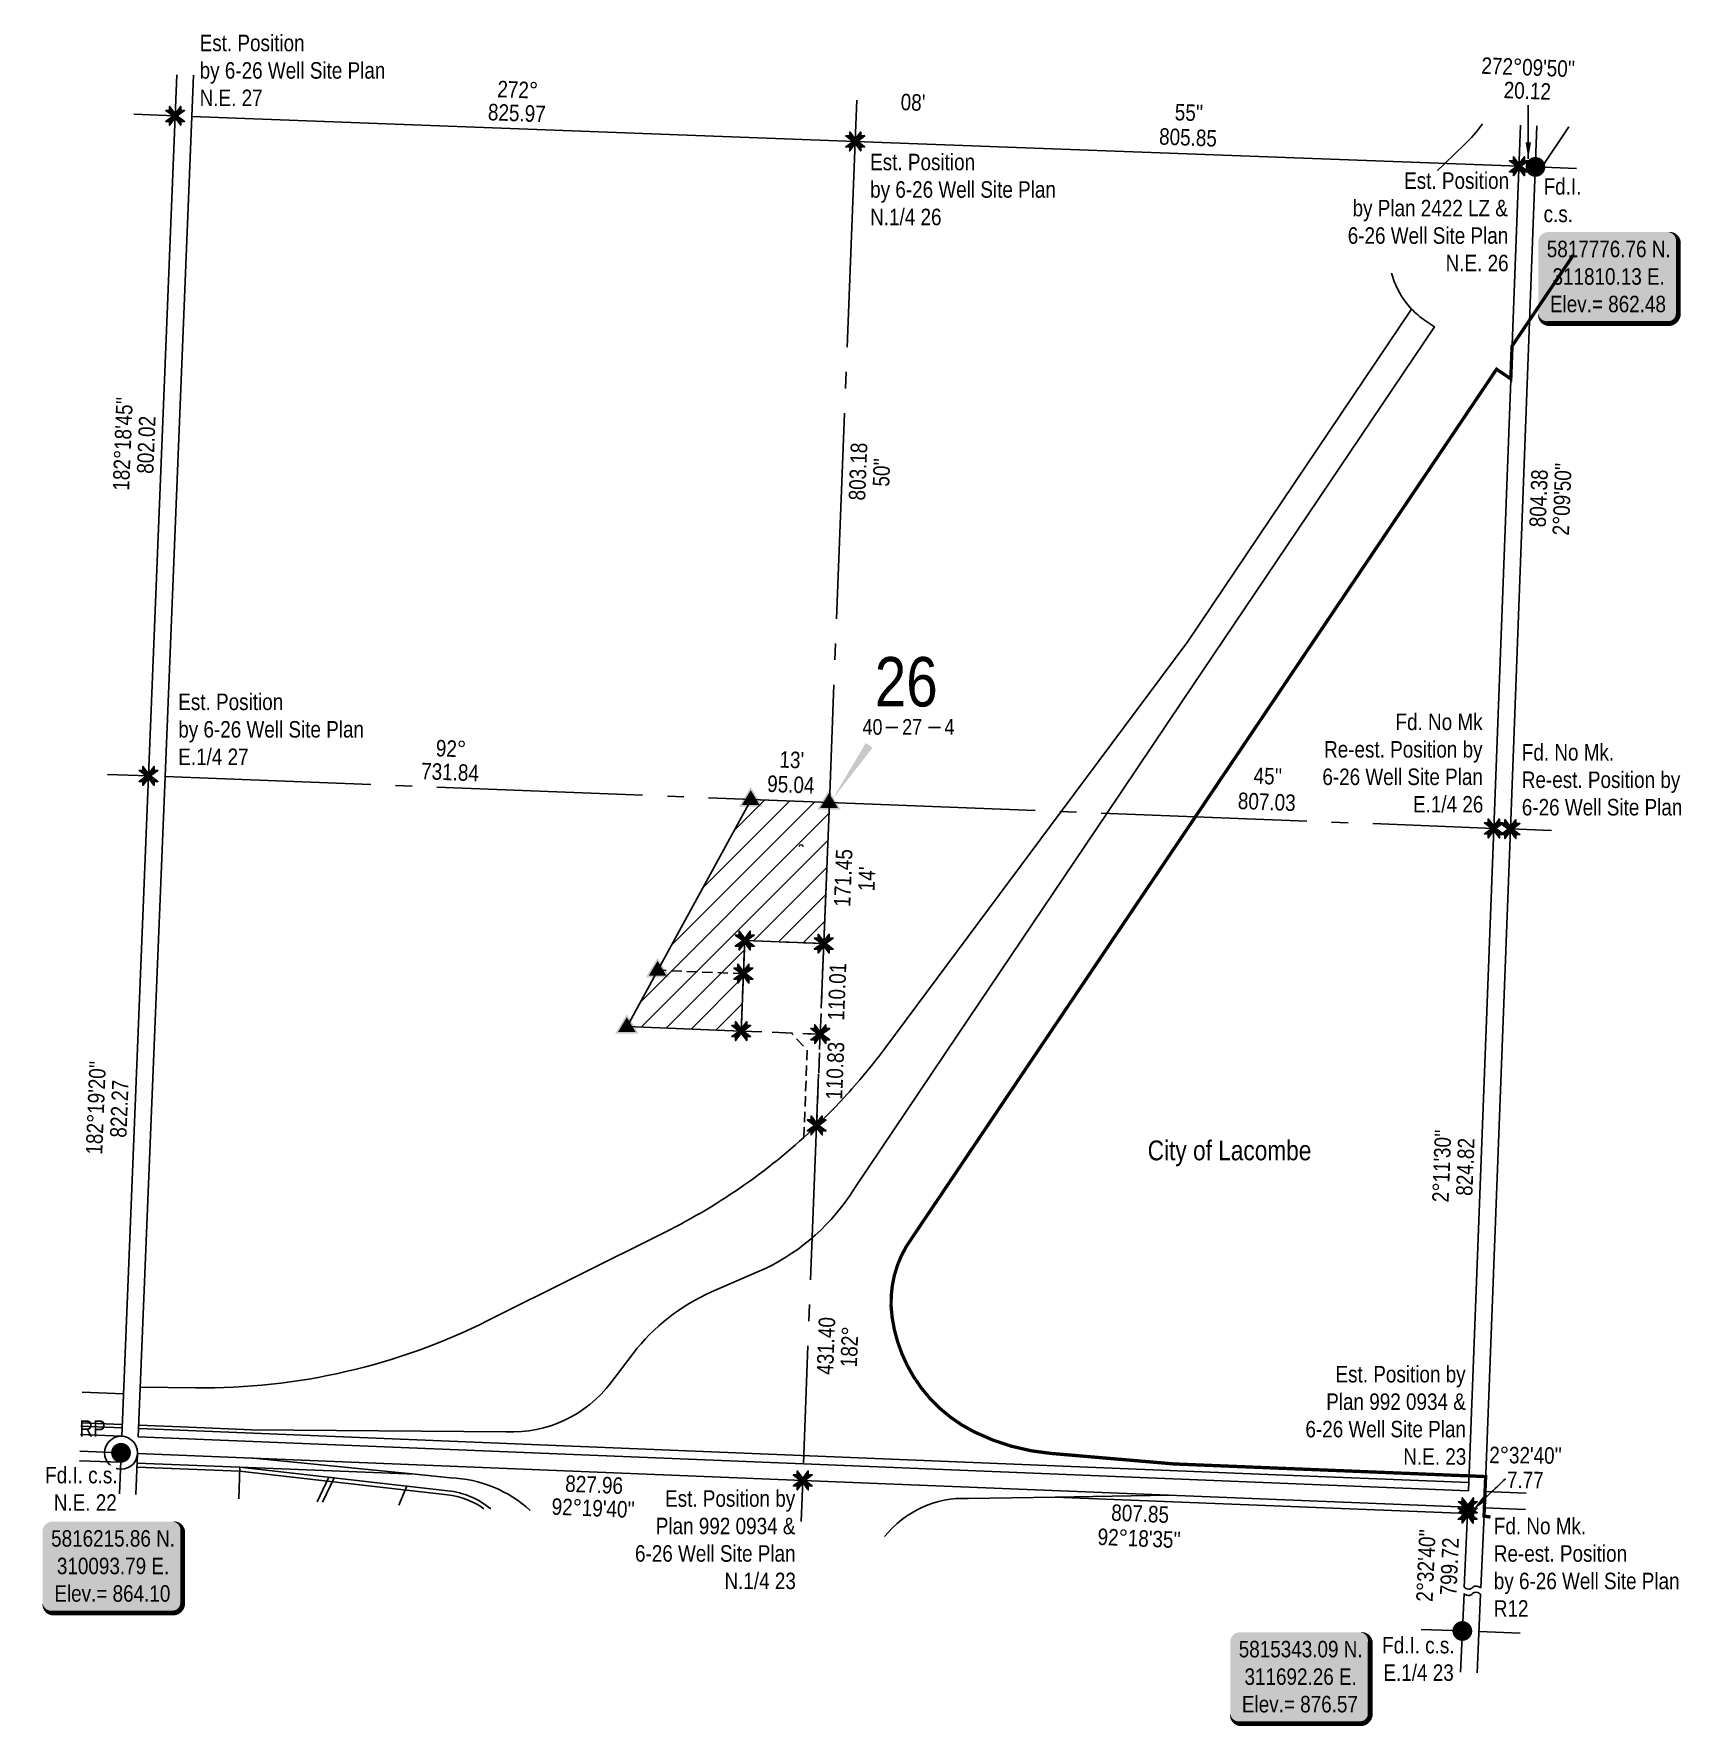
# Model space of a CAD drawing. Extents: x 306374 to 314759, y 5812772 to 5825403.
# Drawn here: x 306374 to 308373, y 5815814 to 5817868 of the extents above; entities that cross this region are included whole.
import ezdxf
from ezdxf.enums import TextEntityAlignment as Align

# ---------------------------------------------------------------- set-up
doc = ezdxf.new("R2010")
doc.units = 0
doc.header["$LTSCALE"] = 5
for name, pattern in [('BORDER', [44.45, 12.7, -6.35, 12.7, -6.35, 0, -6.35]), ('foc-ACCESSROAD', [3.75, 2.5, -1.25]), ('foc-QUARTERLINE', [33, 25, -3, 2, -3]), ('foc-TRAV', [1.875, 1.25, -0.625])]:
    doc.linetypes.add(name, pattern=pattern)
for name, color, linetype in [('10', 1, 'Continuous'), ('35', 37, 'Continuous'), ('9', 3, 'Continuous'), ('C-AR', 13, 'foc-ACCESSROAD'), ('C-WS', 13, 'foc-ACCESSROAD'), ('C-WS-S', 8, 'Continuous'), ('DETAIL-T', 7, 'Continuous'), ('L-33', 7, 'Continuous'), ('L-BD', 7, 'Continuous'), ('L-BD1', 253, 'Continuous'), ('L-MON', 1, 'Continuous'), ('L-QSEC', 8, 'foc-QUARTERLINE'), ('L-SEC', 7, 'Continuous'), ('L-SECLBL', 7, 'Continuous'), ('L-TITLEDB', 4, 'Continuous'), ('P-PROPOSED', 10, 'Continuous'), ('P-PROPOSED-EXISTING-H', 59, 'Continuous'), ('P-TRAV', 4, 'foc-TRAV')]:
    doc.layers.add(name, color=color, linetype=linetype)
doc.layers.add('AS-BOUNDARY', color=7, linetype='BORDER', lineweight=60, true_color=0xcc33ff)
doc.layers.add('AS-GENERAL', color=48, linetype='Continuous', lineweight=18)
doc.styles.add('240', font='ARIALN.TTF', dxfattribs={"height": 30})
doc.styles.add('80', font='ARIALN.TTF', dxfattribs={"height": 10})
doc.styles.add('80CG', font='ARIALN.TTF', dxfattribs={"height": 10})
doc.styles.add('80L', font='ARIALN.TTF', dxfattribs={"height": 10})
doc.styles.add('SIMPLEX', font='ARIALN.TTF')
doc.dimstyles.new('Compass 5 000', dxfattribs={"dimscale": 5, "dimtxt": 9, "dimasz": 2, "dimexe": 0.2, "dimexo": 0.0625, "dimgap": 0.5, "dimtad": 0, "dimtih": 1, "dimtoh": 1, "dimzin": 0, "dimdsep": 46, "dimtxsty": '80CG', "dimcen": 0.1, "dimse1": 1, "dimse2": 1, "dimclrd": 256, "dimclrt": 256, "dimaunit": 1, "dimadec": 4, "dimazin": 0, "dimtfac": 0.06, "dimtofl": 0, "dimtmove": 0, "dimatfit": 1, "dimfxl": 0.2, "dimtolj": 1, "dimtzin": 0, "dimlwd": -1, "dimarcsym": 0})

msp = doc.modelspace()

# ---------------------------------------------------------------- texts
at = {"layer": 'L-33', "color": 200, "linetype": 'Continuous', "true_color": 0xcc33ff, "insert": (307825.191, 5816509.415), "char_height": 23.99775, "attachment_point": 5, "style": '240'}
msp.add_mtext_dynamic_manual_height_columns('City of Lacombe', width=200.50254, gutter_width=45, heights=[0], dxfattribs=at)
at = {"layer": 'L-BD', "style": '80L'}
for s, height, rotation, p in [("272°09'50''", 19.99812, 357.835, (308187.627, 5817827.836)), ('272°', 19.9981, 357.8503, (306961.444, 5817800.744)), ('20.12', 19.9981, 357.835, (308186.55, 5817799.359)), ("08'", 19.9981, 357.8503, (307441.083, 5817785.241)), ('825.97', 19.9981, 357.8503, (306960.375, 5817772.267)), ("55''", 19.9981, 357.8503, (307775.93, 5817772.671)), ('805.85', 19.9981, 357.8503, (307774.805, 5817742.695)), ("182°18'45''", 19.99812, 87.6864, (306482.123, 5817370.656)), ('802.02', 19.9981, 87.6864, (306510.597, 5817369.506)), ('804.38', 19.9981, 87.835, (308200.169, 5817304.552)), ("2°09'50''", 19.9981, 87.835, (308228.646, 5817303.476)), ('92°', 19.9981, 357.7697, (306880.435, 5817000.774)), ("13'", 19.9981, 357.7697, (307294.015, 5816987.168)), ('731.84', 19.9981, 357.7697, (306879.326, 5816972.298)), ('95.04', 19.9981, 357.7697, (307292.848, 5816957.194)), ("45''", 19.9981, 357.7697, (307871.577, 5816967.254)), ('807.03', 19.9981, 357.7712, (307870.377, 5816936.221)), ("182°19'20''", 19.99812, 87.6763, (306449.488, 5816564.735)), ('822.27', 19.9981, 87.6763, (306477.962, 5816563.58)), ("2°11'30''", 19.9981, 87.8072, (308082.688, 5816494.089)), ('824.82', 19.9981, 87.8072, (308111.165, 5816492.998)), ("2°32'40''", 19.9981, 359.4545, (308184.396, 5816143.005)), ('7.77', 19.9981, 359.4545, (308184.11, 5816113.009)), ('827.96', 19.9981, 357.675, (307054.163, 5816107.324)), ("92°19'40''", 19.9981, 357.675, (307053.007, 5816078.85)), ('807.85', 19.9981, 357.6892, (307716.718, 5816072.138)), ("92°18'35''", 19.9981, 357.6892, (307715.508, 5816042.165)), ("2°32'40''", 19.9981, 87.4544, (308063.524, 5816009.124)), ('799.72', 19.9981, 87.4544, (308091.993, 5816007.859))]:
    msp.add_text(s, height=height, rotation=rotation, dxfattribs=at).set_placement(p, align=Align.MIDDLE)
at = {"layer": 'L-BD1', "style": '80L'}
for s, rotation, p in [('803.18', 87.7506, (307374.322, 5817337.127)), ("50''", 87.7506, (307402.797, 5817336.009)), ('171.45', 87.7528, (307356.449, 5816843.742)), ("14'", 87.7506, (307384.924, 5816842.624)), ('110.01', 87.7572, (307348.877, 5816705.726)), ('110.83', 87.7517, (307346.435, 5816609.699)), ('431.40', 87.7506, (307335.416, 5816275.702)), ('182%%D', 87.7506, (307363.892, 5816274.584))]:
    msp.add_text(s, height=19.9981, rotation=rotation, dxfattribs=at).set_placement(p, align=Align.MIDDLE)
at = {"layer": 'L-MON', "attachment_point": 1, "rotation": 359.998851, "style": '80L'}
for s, width, insert, char_height in [('Est. Position\\Pby 6-26 Well Site Plan\\PN.E. 27', 247.67048, (306575.457, 5817867.307), 19.99812), ('Est. Position\\Pby 6-26 Well Site Plan\\PN.1/4 26', 234.29535, (307389.082, 5817722.788), 19.99812), ('Fd.I.\\Pc.s.', 22.04407, (308206.318, 5817693.174), 19.9981), ('Est. Position\\Pby 6-26 Well Site Plan\\PE.1/4 27', 230.41886, (306549.508, 5817067.511), 19.99812), ('\\pi91.847;Fd. No Mk\\P\\pi5.1839;Re-est. Position by\\P\\pi3.1105;6-26 Well Site Plan\\P\\pi113.06;E.1/4 26', 195.50715, (307934.734, 5817043.206), 19.99812), ('Fd. No Mk.\\PRe-est. Position by\\P6-26 Well Site Plan', 234.01041, (308179.875, 5817006.297), 19.99812), ('\\pi37.527;Est. Position by\\P\\pi26.287;Plan 992 0934 &\\P\\pi1.0366;6-26 Well Site Plan\\P\\pi119.82;N.E. 23', 193.43329, (307916.242, 5816251.397), 19.99812), ('\\pi37.527;Est. Position by\\P\\pi26.287;Plan 992 0934 &\\P\\pi1.0366;6-26 Well Site Plan\\P\\pi109.62;N.1/4 23', 193.43329, (307102.704, 5816100.46), 19.99812), ('Fd. No Mk.\\PRe-est. Position\\Pby 6-26 Well Site Plan\\PR12', 256.44714, (308145.906, 5816067.075), 19.99812), ('\\pi2.1315;Fd.I. c.s.\\P\\pi3.6729;E.1/4 23', 86.12087, (308008.236, 5815922.45), 19.99812)]:
    msp.add_mtext_dynamic_manual_height_columns(s, width=width, gutter_width=50, heights=[0], dxfattribs=dict(at, insert=insert, char_height=char_height))

# ---------------------------------------------------------------- blocks, each defined once
blk = doc.blocks.new('L-SECLBL')
at = {"layer": '9', "color": 7}
for p, q in [((-5.1, -27.8), (-12.3, -27.8)), ((20.7, -27.8), (13.5, -27.8))]:
    blk.add_line(p, q, dxfattribs=at)
at = {"layer": '10', "color": 2, "style": 'SIMPLEX'}
blk.add_attdef('SEC', text='', height=30, dxfattribs=at).set_placement((0, 0), align=Align.MIDDLE)
at = {"layer": '10', "color": 5, "style": '80L'}
blk.add_attdef('TWP', text='', height=9.5, dxfattribs=at).set_placement((-14.4, -27.4), align=Align.MIDDLE_RIGHT)
blk.add_attdef('RGE', text='', height=9.5, dxfattribs=at).set_placement((3.6, -27.4), align=Align.MIDDLE_CENTER)
blk.add_attdef('MER', text='', height=9.5, dxfattribs=at).set_placement((23.2, -27.4), align=Align.MIDDLE_LEFT)
blk = doc.blocks.new('TEMP')
h = blk.add_hatch(color=255)
h.dxf.hatch_style = 1
h.paths.add_polyline_path([(0, 0.25), (-0.67, 1.15), (-0.67, 0.67), (-1.15, 0.67), (-0.25, 0), (-1.15, -0.67), (-0.67, -0.67), (-0.67, -1.15), (0, -0.25), (0.67, -1.15), (0.67, -0.67), (1.15, -0.67), (0.25, 0), (1.15, 0.67), (0.67, 0.67), (0.67, 1.15)])
h.paths.add_polyline_path([(0.57, 0.85), (0.57, 0.57), (0.85, 0.57), (0.08, 0), (0.85, -0.57), (0.57, -0.57), (0.57, -0.85), (0, -0.08), (-0.57, -0.85), (-0.57, -0.57), (-0.85, -0.57), (-0.08, 0), (-0.85, 0.57), (-0.57, 0.57), (-0.57, 0.85), (0, 0.08)], flags=16)
h = blk.add_hatch(color=1)
h.dxf.hatch_style = 1
h.paths.add_polyline_path([(0, 0.08), (-0.57, 0.85), (-0.57, 0.57), (-0.85, 0.57), (-0.08, 0), (-0.85, -0.57), (-0.57, -0.57), (-0.57, -0.85), (0, -0.08), (0.57, -0.85), (0.57, -0.57), (0.85, -0.57), (0.08, 0), (0.85, 0.57), (0.57, 0.57), (0.57, 0.85)])
at = {"color": 1}
for p, q in [((-0.08, 0), (0.08, 0)), ((0, 0.08), (0, -0.08))]:
    blk.add_line(p, q, dxfattribs=at)
at = {"color": 255, "flags": 128}
blk.add_lwpolyline([(-0.25, 0), (-1.15, 0.67), (-0.67, 0.67), (-0.67, 1.15), (0, 0.25), (0.67, 1.15), (0.67, 0.67), (1.15, 0.67), (0.25, 0), (1.15, -0.67), (0.67, -0.67), (0.67, -1.15), (0, -0.25), (-0.67, -1.15), (-0.67, -0.67), (-1.15, -0.67)], close=True, dxfattribs=at)
at = {"color": 1, "flags": 128}
blk.add_lwpolyline([(-0.08, 0), (-0.85, 0.57), (-0.57, 0.57), (-0.57, 0.85), (0, 0.08), (0.57, 0.85), (0.57, 0.57), (0.85, 0.57), (0.08, 0), (0.85, -0.57), (0.57, -0.57), (0.57, -0.85), (0, -0.08), (-0.57, -0.85), (-0.57, -0.57), (-0.85, -0.57)], close=True, dxfattribs=at)
blk = doc.blocks.new('fdia')
at = {"color": 255, "const_width": 1}
blk.add_lwpolyline([(-0.5, 0, 1), (0.5, 0, 1)], format="xyb", close=True, dxfattribs=at)
blk = doc.blocks.new('Fdiaa')
blk.add_blockref('fdia', (0, 0))
blk = doc.blocks.new('fdib')
at = {"color": 1, "const_width": 1.6}
blk.add_lwpolyline([(-0.4, 0, 1), (0.4, 0, 1)], format="xyb", close=True, dxfattribs=at)
at = {"color": 1}
blk.add_circle((0, 0), 0.8, dxfattribs=at)
blk = doc.blocks.new('Fdibb')
blk.add_blockref('fdib', (0, 0))
blk = doc.blocks.new('fdicc')
for name in ['Fdibb', 'Fdiaa']:
    blk.add_blockref(name, (0, 0))
blk = doc.blocks.new('FDI')
blk.add_blockref('fdicc', (0, 0))
blk = doc.blocks.new('STRIA')
blk.add_hatch(color=255).paths.add_polyline_path([(-0.04, 1.52), (-1.47, -0.87), (1.39, -0.87)])
blk = doc.blocks.new('STRIAA')
blk.add_blockref('STRIA', (0, 0))
blk = doc.blocks.new('STRIB')
at = {"color": 1}
blk.add_solid([(-1.12, -0.67), (-0.04, 1.13), (1.04, -0.67)], dxfattribs=at)
blk = doc.blocks.new('STRIBB')
blk.add_blockref('STRIB', (0, 0))
blk = doc.blocks.new('STRICC')
for name in ['STRIAA', 'STRIBB']:
    blk.add_blockref(name, (0, 0))
blk = doc.blocks.new('fdspike')
blk.add_blockref('STRICC', (0, 0))
blk = doc.blocks.new('*U41')
h = blk.add_hatch(color=254)
edge = h.paths.add_edge_path()
edge.add_line((-36.5, -28.5), (36.5, -28.5))
edge.add_arc((36.5, -22.5), 6, 270, 360)
edge.add_line((42.5, -22.5), (42.5, 21))
edge.add_arc((36.5, 21), 6, 0, 90)
edge.add_line((36.5, 27), (-36.5, 27))
edge.add_arc((-36.5, 21), 6, 90, 180)
edge.add_line((-42.5, 21), (-42.5, -22.5))
edge.add_arc((-36.5, -22.5), 6, 180, 270)
at = {"color": 1, "flags": 128}
blk.add_lwpolyline([(-36.5, -28.5, 3, 3, 0), (36.5, -28.5, 3, 3, 0.414214), (42.5, -22.5, 3, 3, 0), (42.5, 21, 3, 0, 0.414214), (36.5, 27, 0, 0, 0), (-36.5, 27, 0, 0, 0.414214), (-42.5, 21, 0, 0, 0), (-42.5, -22.5, 0, 3, 0.414214)], format="xyseb", close=True, dxfattribs=at)
blk.add_lwpolyline([(-29.9, -21, 0, 10, 0), (0, 0, 5, 5, 0)], format="xyseb", dxfattribs=at)
at = {"color": 1, "style": '80'}
blk.add_attdef('ENTER_TEXT_001', (-36, -5), '', height=10, dxfattribs=at)
blk = doc.blocks.new('*U42')
at = {"layer": '35', "color": 3}
blk.add_circle((0, 0), 10, dxfattribs=at)
at = {"layer": '35', "color": 3, "style": '80'}
blk.add_attdef('RP_001', (-25.2, 9.7), '', height=10, dxfattribs=at)

# ---------------------------------------------------------------- hatches: boundary and pattern name
at = {"layer": 'P-PROPOSED-EXISTING-H'}
h = msp.add_hatch(dxfattribs=at)
h.set_pattern_fill('ANSI31', color=256, scale=6.999344)
h.set_pattern_definition([(45, (719.102, 636.76), (-15.713974375, 15.713974375), [])])
h.paths.add_polyline_path([(307131.537, 5816731.729), (307094.21, 5816663.287), (307232.564, 5816657.851), (307235.31, 5816727.627), (307236.885, 5816767.768), (307332.811, 5816764.003), (307339.549, 5816935.361), (307244.59, 5816939.06)])

# ---------------------------------------------------------------- linework, layer by layer
at = {"layer": 'AS-BOUNDARY', "const_width": 4, "flags": 128}
msp.add_lwpolyline([(308141.898, 5816067.944), (308133.998, 5816069.11), (308135.953, 5816117.115), (307825.629, 5816129.674), (307757.923, 5816132.427), (307608.633, 5816145.191, -0.09477092), (307515.021, 5816171.529, -0.16201612), (307433.782, 5816252.621, -0.08201397), (307415.68, 5816310.849, -0.19566585), (307440.174, 5816407.298), (307537.264, 5816551.619), (307571.104, 5816601.921), (307783.74, 5816918.002), (307843.167, 5817006.338), (307933.851, 5817141.138), (308149.223, 5817461.287), (308166.486, 5817449.572), (308168.003, 5817489.336), (308242.327, 5817599.799)], format="xyb", dxfattribs=at)
at = {"layer": 'AS-GENERAL', "ltscale": 2, "flags": 128}
msp.add_lwpolyline([(307303.519, 5816882.065), (307303.723, 5816884.003), (307306.919, 5816883.777), (307307.388, 5816881.491)], dxfattribs=at)
at = {"layer": 'C-AR', "flags": 128}
msp.add_lwpolyline([(307308.574, 5816528.72), (307312.734, 5816634.673), (307293.536, 5816655.44)], dxfattribs=at)
at = {"layer": 'C-AR', "ltscale": 2, "flags": 128}
msp.add_lwpolyline([(307313.518, 5816654.656), (307328.508, 5816654.136), (307324.161, 5816543.401)], dxfattribs=at)
at = {"layer": 'C-WS', "ltscale": 2}
msp.add_lwpolyline([(307235.309, 5816727.618), (307232.571, 5816657.832), (307328.497, 5816654.068), (307332.811, 5816764.003), (307236.885, 5816767.768)], close=True, dxfattribs=at)
at = {"layer": 'L-BD', "flags": 128}
for points in [[(308110.041, 5815982.758, 0.09819619), (308113.365, 5815980.803, 0.11502491), (308116.651, 5815980.451, 0.18910183), (308120.09, 5815982.312, -0.18910183), (308123.529, 5815984.172, -0.11502491), (308126.815, 5815983.82, -0.09819619), (308130.139, 5815981.865)], [(308109.703, 5815975.153, 0.09819619), (308113.027, 5815973.197, 0.11502491), (308116.313, 5815972.845, 0.18910183), (308119.752, 5815974.706, -0.18910183), (308123.191, 5815976.567, -0.11502491), (308126.476, 5815976.214, -0.09819619), (308129.801, 5815974.259)]]:
    msp.add_lwpolyline(points, format="xyb", dxfattribs=at)
at = {"layer": 'L-QSEC', "ltscale": 2, "flags": 128}
for points in [[(307371.056, 5817737.839), (307373.017, 5817787.793)], [(307371.056, 5817737.839), (307339.549, 5816935.353)], [(306463.459, 5816969.482), (306513.37, 5816967.538)], [(306533.473, 5816966.755), (307339.549, 5816935.361)], [(307339.549, 5816935.361), (307308.027, 5816132.472)], [(307339.549, 5816935.361), (308145.881, 5816903.958)], [(308165.984, 5816903.175), (308215.76, 5816901.236)], [(307305.273, 5816062.382), (307307.238, 5816112.369)]]:
    msp.add_lwpolyline(points, dxfattribs=at)
at = {"layer": 'L-SEC', "ltscale": 2, "flags": 128}
for points in [[(306547.763, 5817818.774), (306513.37, 5816967.538)], [(306567.867, 5817818.019), (306533.472, 5816966.726)], [(306495.784, 5817770.695), (306545.744, 5817768.819)], [(306565.848, 5817768.065), (307371.056, 5817737.839)], [(308178.152, 5817757.568), (308145.878, 5816903.883)], [(308198.255, 5817756.813), (308165.982, 5816903.123)], [(307371.056, 5817737.839), (308176.263, 5817707.613)], [(308196.367, 5817706.859), (308246.327, 5817704.983)], [(306513.37, 5816967.538), (306480.855, 5816166.113)], [(306533.472, 5816966.723), (306500.956, 5816165.295)], [(308115.125, 5816099.902), (308145.912, 5816903.937)], [(308135.227, 5816099.091), (308166.016, 5816903.168)], [(306430.897, 5816168.145), (306480.855, 5816166.113)], [(306500.956, 5816165.295), (307308.055, 5816132.47)], [(306430.08, 5816148.043), (306480.039, 5816146.011)], [(306480.039, 5816146.011), (306478.01, 5816096)], [(306500.141, 5816145.194), (306498.112, 5816095.187)], [(306500.141, 5816145.194), (307307.238, 5816112.369)], [(307308.049, 5816132.471), (308115.125, 5816099.902)], [(307307.238, 5816112.369), (308114.355, 5816079.799)], [(308135.227, 5816099.091), (308185.176, 5816097.075)], [(308114.01, 5816072.037), (308110.041, 5815982.758)], [(308114.355, 5816079.799), (308114.01, 5816072.037)], [(308134.457, 5816078.988), (308130.139, 5815981.865)], [(308134.457, 5816078.988), (308184.412, 5816076.972)], [(308109.703, 5815975.153), (308105.459, 5815879.701)], [(308129.801, 5815974.259), (308125.561, 5815878.89)], [(308057.725, 5815931.663), (308107.68, 5815929.647)], [(308127.782, 5815928.836), (308177.736, 5815926.82)]]:
    msp.add_lwpolyline(points, dxfattribs=at)
at = {"layer": 'L-SECLBL', "ltscale": 2, "flags": 128}
msp.add_lwpolyline([(307342.686, 5816938.231, 0, 9.999, 0), (307387.876, 5817004.749, 0, 0, 0)], format="xyseb", dxfattribs=at)
at = {"layer": 'L-TITLEDB', "ltscale": 2, "flags": 128}
for points in [[(308132.334, 5817759.288, -0.04385251), (308109.824, 5817733.467), (308086.296, 5817710.829), (308048.98, 5817674.921, 0.41264064), (308046.119, 5817534.208, 0.05286825), (308061.937, 5817520.809), (308073.843, 5817512.714), (307767.418, 5817057.352), (307676.434, 5816922.143), (307495.231, 5816652.863), (307371.303, 5816468.698), (307363.869, 5816457.65, -0.14250752), (307254.596, 5816366.472), (307196.659, 5816341.165, 0.12755232), (307101.362, 5816266.352), (307074.542, 5816231.012, -0.24625766), (306947.461, 5816171.386), (306638.312, 5816174.018), (306562.535, 5816177.085), (306501.651, 5816179.55)], [(306503.511, 5816225.507), (306570.531, 5816224.769, 0.11917397), (306925.201, 5816306.396), (307140.406, 5816413.84, 0.07541318), (307324.252, 5816543.321, -17.45870041)], [(306976.685, 5816075.83, 0.17811471), (306879.959, 5816115.639)], [(306920.299, 5816078.11, 0.12668461), (306876.05, 5816094.937)], [(306928.933, 5816077.761, 0.14505284), (306876.612, 5816099.902)], [(307507.915, 5816090.595, 0.2390178), (307406.599, 5816044.175)]]:
    msp.add_lwpolyline(points, format="xyb", dxfattribs=at)
for points in [[(308196.572, 5817706.688), (308204.124, 5817706.406), (308237.058, 5817755.356)], [(306432.982, 5816219.45), (306463.09, 5816218.181), (306483.058, 5816217.543)], [(306431.308, 5816178.261), (306481.387, 5816176.252)], [(306431.474, 5816182.339), (306481.553, 5816180.363)], [(306501.485, 5816175.457), (307851.427, 5816120.621), (308115.553, 5816109.904)], [(306429.607, 5816136.393), (306479.697, 5816134.383)], [(306499.611, 5816128.565), (306624.212, 5816123.514), (306876.05, 5816094.937)], [(306499.805, 5816133.565), (306624.406, 5816128.514), (306837.016, 5816119.894)], [(306624.406, 5816128.514), (306622.914, 5816090.139)], [(306876.612, 5816099.902), (306624.406, 5816128.514)], [(306636.909, 5816139.755), (306837.016, 5816119.894), (306879.959, 5816115.639)], [(306718.201, 5816086.285), (306732.296, 5816116.277), (306738.587, 5816115.564), (306724.704, 5816086.022)], [(306817.294, 5816082.277), (306826.893, 5816105.537)], [(307751.947, 5816094.452), (307613.68, 5816092.281), (307507.916, 5816090.595), (307507.915, 5816090.595)], [(308114.046, 5816072.08), (307613.68, 5816092.281)]]:
    msp.add_lwpolyline(points, dxfattribs=at)
at = {"layer": 'L-TITLEDB', "ltscale": 2}
msp.add_lwpolyline([(307324.252, 5816543.321, 0.02537234), (307376.388, 5816598.612, 0.01632661), (307406.85, 5816636.851), (307620.894, 5816924.31), (307774.492, 5817130.589), (308046.119, 5817534.208)], format="xyb", dxfattribs=at)
at = {"layer": 'P-PROPOSED', "ltscale": 2}
msp.add_lwpolyline([(307131.537, 5816731.729), (307094.21, 5816663.287), (307232.564, 5816657.851), (307235.31, 5816727.627), (307236.885, 5816767.768), (307332.811, 5816764.003), (307339.549, 5816935.361), (307244.59, 5816939.06)], close=True, dxfattribs=at)
at = {"layer": 'P-TRAV', "ltscale": 2, "flags": 128}
msp.add_lwpolyline([(307235.309, 5816727.618), (307131.509, 5816731.692)], dxfattribs=at)

# ---------------------------------------------------------------- block references
at = {"layer": 'C-WS-S', "xscale": 1.999812434600004, "yscale": 1.999812434600004, "zscale": 1.999812434600004}
msp.add_blockref('*U42', (306480.032, 5816145.954), dxfattribs=at).add_auto_attribs({'RP_001': 'RP'})
at = {"layer": 'DETAIL-T'}
ref = msp.add_blockref('*U41', (308284.762, 5817573.729), dxfattribs=dict(at, xscale=1.999812434600004, yscale=1.999812434600004, zscale=1.999812434600004))
ref.add_attrib('ENTER_TEXT_001', '5817776.76 N.', (308210.131, 5817597.271), dxfattribs={"layer": '0', "color": 1, "height": 19.99812, "style": '80'})
ref.add_attrib('ENTER_TEXT_002', '311810.13 E.', (308217.128, 5817563.859), dxfattribs={"layer": '0', "color": 1, "height": 19.99812, "style": '80'})
ref.add_attrib('ENTER_TEXT_003', 'Elev.= 862.48', (308213.991, 5817530.447), dxfattribs={"layer": '0', "color": 1, "height": 19.99812, "style": '80'})
ref = msp.add_blockref('*U41', (306469.857, 5816008.498), dxfattribs=dict(at, xscale=1.999812434600004, yscale=1.999812434600004, zscale=1.999812434600004))
ref.add_attrib('ENTER_TEXT_001', '5816215.86 N.', (306395.226, 5816032.041), dxfattribs={"layer": '0', "color": 1, "height": 19.99812, "style": '80'})
ref.add_attrib('ENTER_TEXT_002', '310093.79 E.', (306402.224, 5815998.628), dxfattribs={"layer": '0', "color": 1, "height": 19.99812, "style": '80'})
ref.add_attrib('ENTER_TEXT_003', 'Elev.= 864.10', (306399.134, 5815965.216), dxfattribs={"layer": '0', "color": 1, "height": 19.99812, "style": '80'})
ref = msp.add_blockref('*U41', (307910.975, 5815874.134), dxfattribs=dict(at, xscale=1.999812434600004, yscale=1.999812434600004, zscale=1.999812434600004))
ref.add_attrib('ENTER_TEXT_001', '5815343.09 N.', (307836.344, 5815897.676), dxfattribs={"layer": '0', "color": 1, "height": 19.99812, "style": '80'})
ref.add_attrib('ENTER_TEXT_002', '311692.26 E.', (307843.342, 5815864.264), dxfattribs={"layer": '0', "color": 1, "height": 19.99812, "style": '80'})
ref.add_attrib('ENTER_TEXT_003', 'Elev.= 876.57', (307840.232, 5815830.852), dxfattribs={"layer": '0', "color": 1, "height": 19.99812, "style": '80'})
at = {"layer": 'L-MON', "rotation": 359.9988505400267}
for p, xscale, yscale, zscale in [((306545.744, 5817768.819), 9.999062173000036, 9.999062173000036, 9.999062173000036), ((307371.056, 5817737.839), 9.999062173000036, 9.999062173000036, 9.999062173000036), ((308176.263, 5817707.613), 9.999062173000036, 9.999062173000036, 9.999062173000036), ((306513.37, 5816967.538), 9.999062173000036, 9.999062173000036, 9.999062173000036), ((308145.912, 5816903.937), 9.999062173000036, 9.999062173000036, 9.999062173000036), ((308165.982, 5816903.123), 9.999062173000036, 9.999062173000036, 9.999062173000036), ((307328.508, 5816654.136), 9.999062173000029, 9.999062173000029, 9.999062173000029), ((307324.161, 5816543.401), 9.999062173000029, 9.999062173000029, 9.999062173000029), ((307307.238, 5816112.369), 9.999062173000036, 9.999062173000036, 9.999062173000036), ((308114.01, 5816072.037), 9.999062173000036, 9.999062173000036, 9.999062173000036), ((308114.355, 5816079.799), 9.999062173000036, 9.999062173000036, 9.999062173000036)]:
    msp.add_blockref('TEMP', p, dxfattribs=dict(at, xscale=xscale, yscale=yscale, zscale=zscale))
at = {"layer": 'L-MON'}
for name, p, xscale, yscale, zscale in [('FDI', (308196.367, 5817706.853), 10.00000000000004, 10.00000000000004, 10.00000000000004), ('fdspike', (307244.563, 5816939.01), 9.999062173000029, 9.999062173000029, 9.999062173000029), ('fdspike', (307339.534, 5816935.321), 9.999062173000029, 9.999062173000029, 9.999062173000029), ('TEMP', (307236.885, 5816767.768), 9.999062173000029, 9.999062173000029, 9.999062173000029), ('TEMP', (307332.811, 5816764.003), 9.999062173000029, 9.999062173000029, 9.999062173000029), ('fdspike', (307131.537, 5816731.729), 9.999062173000029, 9.999062173000029, 9.999062173000029), ('TEMP', (307235.309, 5816727.618), 9.999062173000029, 9.999062173000029, 9.999062173000029), ('fdspike', (307094.21, 5816663.287), 9.999062173000029, 9.999062173000029, 9.999062173000029), ('TEMP', (307232.564, 5816657.851), 9.999062173000029, 9.999062173000029, 9.999062173000029), ('FDI', (308107.68, 5815929.647), 10.00000000000004, 10.00000000000004, 10.00000000000004)]:
    msp.add_blockref(name, p, dxfattribs=dict(at, xscale=xscale, yscale=yscale, zscale=zscale))
at = {"layer": 'L-SECLBL', "xscale": 1.999812434600004, "yscale": 1.999812434600004, "zscale": 1.999812434600004}
msp.add_blockref('L-SECLBL', (307432.857, 5817081.891), dxfattribs=at).add_auto_attribs({'SEC': '26', 'TWP': '40', 'RGE': '27', 'MER': '4'})

msp.set_redraw_order([(e.dxf.handle, doc.entitydb.next_handle()) for e in msp.query("TEXT MTEXT ATTDEF DIMENSION ARC_DIMENSION")])  # texts and dimensions are drawn at this point

# ---------------------------------------------------------------- leaders
at = {"layer": 'C-WS-S', "path_type": 1}
msp.add_leader([(308187.714, 5817716.813), (308187.714, 5817781.817)], dimstyle='Compass 5 000', override={"dimasz": 4, "dimgap": 0.5, "dimtad": 0}, dxfattribs=at)
at = {"layer": 'L-BD', "path_type": 1}
msp.add_leader([(308120.695, 5816076.759), (308159.984, 5816114.499)], dimstyle='Compass 5 000', override={"dimasz": 4, "dimgap": 0.5, "dimtad": 0}, dxfattribs=at)

# ---------------------------------------------------------------- next in the draw order: texts
at = {"layer": 'L-MON', "char_height": 19.99812, "attachment_point": 1, "rotation": 359.998851, "style": '80L', "bg_fill": 3, "box_fill_scale": 1.1, "bg_fill_color": 256, "bg_fill_transparency": 0}
for s, width, insert in [('\\pi69.502;Est. Position\\P\\pi6.9024;by Plan 2422 LZ &\\P\\pi1.0366;6-26 Well Site Plan\\P\\pi119.82;N.E. 26', 193.43329, (307967.577, 5817700.218)), ('\\pi11.706;Fd.I. c.s.\\P\\pi22.21;N.E. 22', 95.69554, (306376.268, 5816128.886))]:
    msp.add_mtext_dynamic_manual_height_columns(s, width=width, gutter_width=50, heights=[0], dxfattribs=dict(at, insert=insert))

# ---------------------------------------------------------------- next in the draw order: block references
at = {"layer": 'L-MON', "xscale": 10.00000000000004, "yscale": 10.00000000000004, "zscale": 10.00000000000004}
msp.add_blockref('FDI', (306480.032, 5816145.954), dxfattribs=at)

doc.saveas('drawing.dxf')
